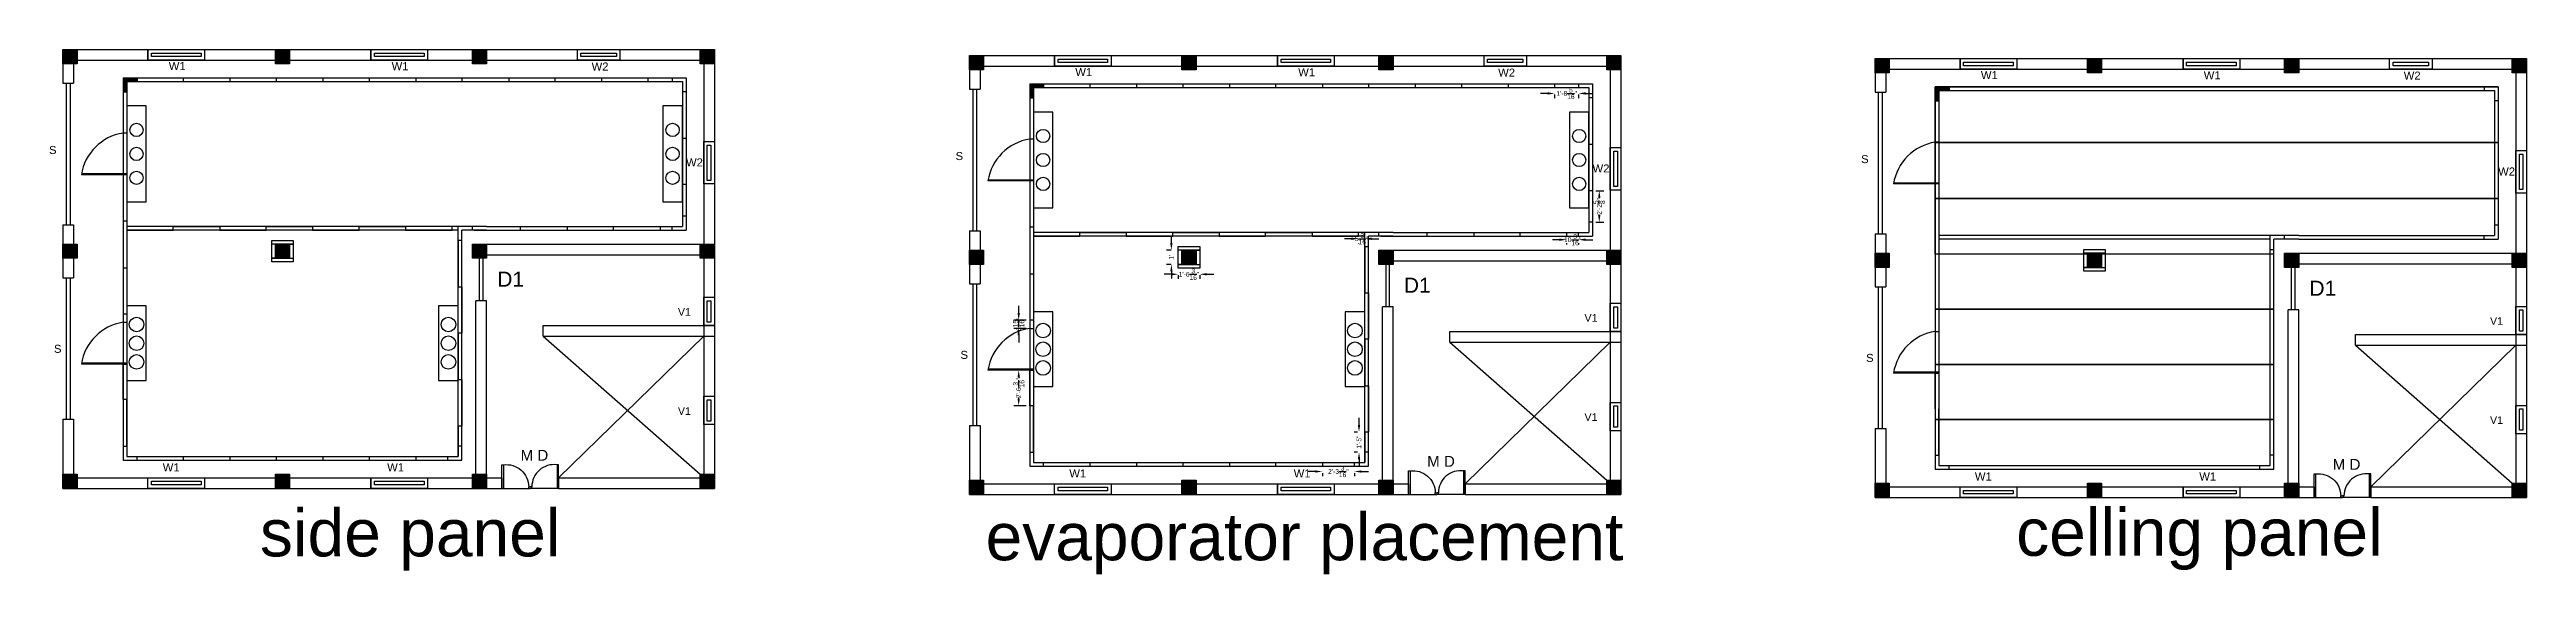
# Model space of a CAD drawing. Header units: millimetres. Extents: x -5757 to 4071, y -90348 to 1709.
# Drawn here: x -968 to 1131, y -1337 to -892 of the extents above; entities that cross this region are included whole.
import ezdxf

# ---------------------------------------------------------------- set-up
doc = ezdxf.new("R2010")
doc.units = ezdxf.units.MM
doc.header["$MEASUREMENT"] = 0
doc.styles.get("Standard").update_dxf_attribs({"font": 'arial.ttf'})
doc.dimstyles.get("Standard").update_dxf_attribs({"dimtxt": 4, "dimasz": 6, "dimexe": 4, "dimexo": 6, "dimgap": 0.09, "dimtad": 0, "dimdec": 4, "dimzin": 0, "dimdsep": 46, "dimlunit": 4, "dimtxsty": 'Standard', "dimcen": 0, "dimclrd": 1, "dimclre": 1, "dimadec": 0, "dimazin": 0, "dimtfac": 1, "dimtdec": 4, "dimtix": 1, "dimtofl": 0, "dimtmove": 2, "dimatfit": 3, "dimfxl": 1, "dimtolj": 1, "dimtzin": 0, "dimarcsym": 1})

msp = doc.modelspace()

# ---------------------------------------------------------------- texts
for s, height, p in [('W1', 6.82668, (-867.02723, -909.48814)), ('W1', 6.82668, (-678.16172, -909.59745)), ('W2', 6.82668, (-508.70201, -909.91382)), ('W1', 6.82668, (-98.79952, -914.63297)), ('W1', 6.82668, (90.06599, -914.74228)), ('W2', 6.82668, (259.5257, -915.05865)), ('W1', 6.82668, (668.58729, -917.21015)), ('W1', 6.82668, (857.4528, -917.31947)), ('W2', 6.82668, (1026.91251, -917.63583)), ('S', 6.82668, (-968.49441, -980.65695)), ('W2', 6.82668, (-428.69635, -991.17667)), ('S', 6.82668, (-200.2667, -985.80177)), ('S', 6.82668, (567.12011, -988.37896)), ('W2', 6.82668, (339.53136, -996.3215)), ('W2', 6.82668, (1106.91817, -998.89869)), ('D1', 12.751706, (-588.63396, -1093.11774)), ('D1', 12.751706, (179.59375, -1098.26257)), ('D1', 12.751706, (946.98055, -1100.83975)), ('V1', 6.456626, (-435.56972, -1117.73493)), ('V1', 6.456626, (332.65798, -1122.87975)), ('V1', 6.456626, (1100.04479, -1125.45694)), ('S', 6.82668, (-964.30152, -1149.21351)), ('S', 6.82668, (-196.07381, -1154.35834)), ('S', 6.82668, (571.313, -1156.93552)), ('V1', 6.456626, (-435.56972, -1201.77224)), ('V1', 6.456626, (332.65798, -1206.91707)), ('V1', 6.456626, (1100.04479, -1209.49426)), ('M D', 9.164999, (-568.8814, -1240.63862)), ('M D', 9.164999, (199.34631, -1245.78345)), ('W1', 6.82668, (-872.11911, -1249.72064)), ('W1', 6.82668, (-681.9508, -1249.72064)), ('W1', 6.82668, (-103.8914, -1254.86547)), ('W1', 6.82668, (86.27691, -1254.86547)), ('W1', 6.82668, (663.4954, -1257.44266)), ('W1', 6.82668, (853.66371, -1257.44266)), ('M D', 9.164999, (966.73311, -1248.36063))]:
    msp.add_text(s, height=height).set_placement(p)
at = {"char_height": 40, "attachment_point": 1}
for s, insert in [('side panel', (-789.76387, -1281.80034)), ('celling panel', (698.51072, -1281.29418)), ('evaporator placement', (-174.82838, -1285.04303))]:
    msp.add_mtext_dynamic_manual_height_columns(s, width=618.4090479, gutter_width=603.26093, heights=[0], dxfattribs=dict(at, insert=insert))

# ---------------------------------------------------------------- blocks, each defined once
blk = doc.blocks.new('door')
for p, q in [((365.5, -158.4), (335.5, -158.4)), ((335.5, -158.4), (335.5, -160.4)), ((335.5, -160.4), (365.5, -160.4)), ((365.5, -158.4), (365.5, -194.4)), ((365.5, -192.4), (363.5, -192.4)), ((363.5, -192.4), (363.5, -194.4))]:
    blk.add_line(p, q)
blk.add_arc((363.6, -164.1), 28.3, 172.5859, 269.786)
blk = doc.blocks.new('*D13')
at = {"color": 1, "lineweight": -2, "transparency": 16777216}
for p, q in [((301.4, -929.3), (295.4, -929.3)), ((307.4, -930.3), (307.4, -933.3)), ((327.7, -930.3), (327.7, -933.3)), ((333.7, -929.3), (339.7, -929.3))]:
    blk.add_line(p, q, dxfattribs=at)
at = {"color": 1, "transparency": 16777216}
for points in [[(301.4, -928.3), (301.4, -930.3), (307.4, -929.3)], [(333.7, -928.3), (333.7, -930.3), (327.7, -929.3)]]:
    blk.add_solid(points, dxfattribs=at)
at = {"layer": 'Defpoints', "color": 0, "transparency": 16777216}
for p in [(307.4, -924.3), (327.7, -924.3), (327.7, -929.3)]:
    blk.add_point(p, dxfattribs=at)
at = {"color": 0, "transparency": 16777216, "insert": (317.6, -929.3), "char_height": 4, "attachment_point": 5}
blk.add_mtext('\\A1;1\'-8{\\H1x;\\S5/16;}"', dxfattribs=at)
blk = doc.blocks.new('*D14')
at = {"color": 1, "lineweight": -2, "transparency": 16777216}
for p, q in [((135.2, -1052.5), (129.2, -1052.5)), ((141.2, -1056.2), (141.2, -1056.5)), ((146.4, -1056.2), (146.4, -1056.5)), ((152.4, -1052.5), (158.4, -1052.5))]:
    blk.add_line(p, q, dxfattribs=at)
at = {"color": 1, "transparency": 16777216}
for points in [[(135.2, -1051.5), (135.2, -1053.5), (141.2, -1052.5)], [(152.4, -1051.5), (152.4, -1053.5), (146.4, -1052.5)]]:
    blk.add_solid(points, dxfattribs=at)
at = {"layer": 'Defpoints', "color": 0, "transparency": 16777216}
for p in [(141.2, -1050.2), (146.4, -1050.2), (146.4, -1052.5)]:
    blk.add_point(p, dxfattribs=at)
at = {"color": 0, "transparency": 16777216, "insert": (143.8, -1052.5), "char_height": 4, "attachment_point": 5}
blk.add_mtext('\\A1;5{\\H1x;\\S3/16;}"', dxfattribs=at)
blk = doc.blocks.new('*D15')
at = {"color": 1, "lineweight": -2, "transparency": 16777216}
for p, q in [((311.5, -1053.3), (305.5, -1053.3)), ((317.5, -1056.2), (317.5, -1057.3)), ((327.7, -1056.2), (327.7, -1057.3)), ((333.7, -1053.3), (339.7, -1053.3))]:
    blk.add_line(p, q, dxfattribs=at)
at = {"color": 1, "transparency": 16777216}
for points in [[(311.5, -1052.3), (311.5, -1054.3), (317.5, -1053.3)], [(333.7, -1052.3), (333.7, -1054.3), (327.7, -1053.3)]]:
    blk.add_solid(points, dxfattribs=at)
at = {"layer": 'Defpoints', "color": 0, "transparency": 16777216}
for p in [(317.5, -1050.2), (327.7, -1050.2), (327.7, -1053.3)]:
    blk.add_point(p, dxfattribs=at)
at = {"color": 0, "transparency": 16777216, "insert": (322.6, -1053.3), "char_height": 4, "attachment_point": 5}
blk.add_mtext('\\A1;10{\\H1x;\\S3/16;}"', dxfattribs=at)
blk = doc.blocks.new('*D16')
at = {"color": 1, "lineweight": -2, "transparency": 16777216}
for p, q in [((104.6, -1249.8), (98.6, -1249.8)), ((110.6, -1251.2), (110.6, -1253.8)), ((137.7, -1251.2), (137.7, -1253.8)), ((143.7, -1249.8), (149.7, -1249.8))]:
    blk.add_line(p, q, dxfattribs=at)
at = {"color": 1, "transparency": 16777216}
for points in [[(104.6, -1248.8), (104.6, -1250.8), (110.6, -1249.8)], [(143.7, -1248.8), (143.7, -1250.8), (137.7, -1249.8)]]:
    blk.add_solid(points, dxfattribs=at)
at = {"layer": 'Defpoints', "color": 0, "transparency": 16777216}
for p in [(110.6, -1245.2), (137.7, -1245.2), (137.7, -1249.8)]:
    blk.add_point(p, dxfattribs=at)
at = {"color": 0, "transparency": 16777216, "insert": (124.1, -1249.8), "char_height": 4, "attachment_point": 5}
blk.add_mtext('\\A1;2\'-3{\\H1x;\\S3/16;}"', dxfattribs=at)
blk = doc.blocks.new('*D17')
at = {"color": 1, "lineweight": -2, "transparency": 16777216}
for p, q in [((140.4, -1216.4), (137.6, -1216.4)), ((141.6, -1210.4), (141.6, -1204.4)), ((140.4, -1233.4), (137.6, -1233.4)), ((141.6, -1239.4), (141.6, -1245.4))]:
    blk.add_line(p, q, dxfattribs=at)
at = {"color": 1, "transparency": 16777216}
for points in [[(140.6, -1210.4), (142.6, -1210.4), (141.6, -1216.4)], [(140.6, -1239.4), (142.6, -1239.4), (141.6, -1233.4)]]:
    blk.add_solid(points, dxfattribs=at)
at = {"layer": 'Defpoints', "color": 0, "transparency": 16777216}
for p in [(141.6, -1216.4), (146.4, -1216.4), (146.4, -1233.4)]:
    blk.add_point(p, dxfattribs=at)
at = {"color": 0, "transparency": 16777216, "insert": (141.6, -1224.9), "char_height": 4, "attachment_point": 5, "rotation": 90}
blk.add_mtext('\\A1;1\'-5"', dxfattribs=at)
blk = doc.blocks.new('*D18')
at = {"color": 1, "lineweight": -2, "transparency": 16777216}
for p, q in [((342.4, -1011.8), (349.2, -1011.8)), ((345.2, -1017.8), (345.2, -1018.2)), ((342.4, -1038.4), (349.2, -1038.4)), ((345.2, -1032.4), (345.2, -1032))]:
    blk.add_line(p, q, dxfattribs=at)
at = {"color": 1, "transparency": 16777216}
for points in [[(344.2, -1017.8), (346.2, -1017.8), (345.2, -1011.8)], [(344.2, -1032.4), (346.2, -1032.4), (345.2, -1038.4)]]:
    blk.add_solid(points, dxfattribs=at)
at = {"layer": 'Defpoints', "color": 0, "transparency": 16777216}
for p in [(336.4, -1011.8), (345.2, -1011.8), (336.4, -1038.4)]:
    blk.add_point(p, dxfattribs=at)
at = {"color": 0, "transparency": 16777216, "insert": (345.2, -1025.1), "char_height": 4, "attachment_point": 5, "rotation": 90}
blk.add_mtext('\\A1;2\'-2{\\H1x;\\S5/8;}"', dxfattribs=at)
blk = doc.blocks.new('*D19')
at = {"color": 1, "lineweight": -2, "transparency": 16777216}
for p, q in [((-146.8, -1115.5), (-146.8, -1109.5)), ((-140.4, -1121.5), (-150.8, -1121.5)), ((-140.4, -1128.5), (-150.8, -1128.5)), ((-146.8, -1134.5), (-146.8, -1140.5))]:
    blk.add_line(p, q, dxfattribs=at)
at = {"color": 1, "transparency": 16777216}
for points in [[(-147.8, -1115.5), (-145.8, -1115.5), (-146.8, -1121.5)], [(-147.8, -1134.5), (-145.8, -1134.5), (-146.8, -1128.5)]]:
    blk.add_solid(points, dxfattribs=at)
at = {"layer": 'Defpoints', "color": 0, "transparency": 16777216}
for p in [(-146.8, -1121.5), (-134.4, -1121.5), (-134.4, -1128.5)]:
    blk.add_point(p, dxfattribs=at)
at = {"color": 0, "transparency": 16777216, "insert": (-146.8, -1125), "char_height": 4, "attachment_point": 5, "rotation": 90}
blk.add_mtext('\\A1;6{\\H1x;\\S15/16;}"', dxfattribs=at)
blk = doc.blocks.new('*D20')
at = {"color": 1, "lineweight": -2, "transparency": 16777216}
for p, q in [((-140.4, -1163.9), (-150.8, -1163.9)), ((-146.8, -1169.9), (-146.8, -1170.7)), ((-140.4, -1194), (-150.8, -1194)), ((-146.8, -1188), (-146.8, -1187.2))]:
    blk.add_line(p, q, dxfattribs=at)
at = {"color": 1, "transparency": 16777216}
for points in [[(-147.8, -1169.9), (-145.8, -1169.9), (-146.8, -1163.9)], [(-147.8, -1188), (-145.8, -1188), (-146.8, -1194)]]:
    blk.add_solid(points, dxfattribs=at)
at = {"layer": 'Defpoints', "color": 0, "transparency": 16777216}
for p in [(-146.8, -1163.9), (-134.4, -1163.9), (-134.4, -1194)]:
    blk.add_point(p, dxfattribs=at)
at = {"color": 0, "transparency": 16777216, "insert": (-146.8, -1179), "char_height": 4, "attachment_point": 5, "rotation": 90}
blk.add_mtext('\\A1;2\'-6{\\H1x;\\S3/16;}"', dxfattribs=at)
blk = doc.blocks.new('*D21')
at = {"color": 1, "lineweight": -2, "transparency": 16777216}
for p, q in [((-17.6, -1062.2), (-21.4, -1062.2)), ((-17.4, -1056.2), (-17.4, -1050.2)), ((-17.6, -1074.2), (-21.4, -1074.2)), ((-17.4, -1080.2), (-17.4, -1086.2))]:
    blk.add_line(p, q, dxfattribs=at)
at = {"color": 1, "transparency": 16777216}
for points in [[(-18.4, -1056.2), (-16.4, -1056.2), (-17.4, -1062.2)], [(-18.4, -1080.2), (-16.4, -1080.2), (-17.4, -1074.2)]]:
    blk.add_solid(points, dxfattribs=at)
at = {"layer": 'Defpoints', "color": 0, "transparency": 16777216}
for p in [(-11.6, -1062.2), (-17.4, -1074.2), (-11.6, -1074.2)]:
    blk.add_point(p, dxfattribs=at)
at = {"color": 0, "transparency": 16777216, "insert": (-17.4, -1068.2), "char_height": 4, "attachment_point": 5, "rotation": 90}
blk.add_mtext("\\A1;1'", dxfattribs=at)
blk = doc.blocks.new('*D22')
at = {"color": 1, "lineweight": -2, "transparency": 16777216}
for p, q in [((-17.6, -1082.6), (-23.6, -1082.6)), ((-11.6, -1083.3), (-11.6, -1086.6)), ((6.6, -1083.3), (6.6, -1086.6)), ((12.6, -1082.6), (18.6, -1082.6))]:
    blk.add_line(p, q, dxfattribs=at)
at = {"color": 1, "transparency": 16777216}
for points in [[(-17.6, -1081.6), (-17.6, -1083.6), (-11.6, -1082.6)], [(12.6, -1081.6), (12.6, -1083.6), (6.6, -1082.6)]]:
    blk.add_solid(points, dxfattribs=at)
at = {"layer": 'Defpoints', "color": 0, "transparency": 16777216}
for p in [(-11.6, -1077.3), (6.6, -1077.3), (6.6, -1082.6)]:
    blk.add_point(p, dxfattribs=at)
at = {"color": 0, "transparency": 16777216, "insert": (-2.5, -1082.6), "char_height": 4, "attachment_point": 5}
blk.add_mtext('\\A1;1\'-6{\\H1x;\\S3/16;}"', dxfattribs=at)

# ---------------------------------------------------------------- dimensions: what is measured, and where the dimension line sits
for base, p1, p2, picture, middle in [((327.72136, -929.33465), (307.41136, -924.32734), (327.72136, -924.32734), '*D13', (317.56636, -929.33465)), ((146.43136, -1052.50766), (141.22136, -1050.22734), (146.43136, -1050.22734), '*D14', (143.82636, -1052.50766)), ((327.72136, -1053.28044), (317.51136, -1050.22734), (327.72136, -1050.22734), '*D15', (322.61636, -1053.28044)), ((6.63136, -1082.58665), (-11.56864, -1077.32734), (6.63136, -1077.32734), '*D22', (-2.46864, -1082.58665)), ((137.72136, -1249.76435), (110.56136, -1245.22734), (137.72136, -1245.22734), '*D16', (124.14136, -1249.76435))]:
    dim = msp.add_linear_dim(base=base, p1=p1, p2=p2, dimstyle='Standard')
    dim.commit()
    dim.dimension.update_dxf_attribs({"geometry": picture, "text_midpoint": middle})
dim = msp.add_aligned_dim(p1=(336.43136, -1038.41734), p2=(336.43136, -1011.77734), distance=-8.78931, dimstyle='Standard')
dim.commit()
dim.dimension.update_dxf_attribs({"geometry": '*D18', "text_midpoint": (345.22067, -1025.09734)})
for base, p1, p2, picture, middle in [((-17.38778, -1074.22734), (-11.56864, -1062.22734), (-11.56864, -1074.22734), '*D21', (-17.38778, -1068.22734)), ((-146.81106, -1121.53734), (-134.36864, -1128.47734), (-134.36864, -1121.53734), '*D19', (-146.81106, -1125.00734)), ((-146.84985, -1163.87734), (-134.36864, -1194.04734), (-134.36864, -1163.87734), '*D20', (-146.84985, -1178.96234)), ((141.6023, -1216.41734), (146.43136, -1233.41734), (146.43136, -1216.41734), '*D17', (141.6023, -1224.91734))]:
    dim = msp.add_linear_dim(base=base, p1=p1, p2=p2, angle=90, dimstyle='Standard')
    dim.commit()
    dim.dimension.update_dxf_attribs({"geometry": picture, "text_midpoint": middle})

# ---------------------------------------------------------------- hatches: boundary and pattern name
h = msp.add_hatch(color=256)
h.dxf.hatch_style = 1
h.paths.add_polyline_path([(-944.69635, -892.08251), (-956.69635, -892.08251), (-956.69635, -904.08251), (-944.69635, -904.08251)])
h = msp.add_hatch(color=256)
h.dxf.hatch_style = 1
h.paths.add_polyline_path([(-764.69635, -892.08251), (-776.69635, -892.08251), (-776.69635, -904.08251), (-764.69635, -904.08251)])
h = msp.add_hatch(color=256)
h.dxf.hatch_style = 1
h.paths.add_polyline_path([(-597.69635, -892.08251), (-609.69635, -892.08251), (-609.69635, -904.08251), (-597.69635, -904.08251)])
h = msp.add_hatch(color=256)
h.dxf.hatch_style = 1
h.paths.add_polyline_path([(-404.69635, -892.08251), (-416.69635, -892.08251), (-416.69635, -904.08251), (-404.69635, -904.08251)])
h = msp.add_hatch(color=256)
h.dxf.hatch_style = 1
h.paths.add_polyline_path([(-176.46864, -897.22734), (-188.46864, -897.22734), (-188.46864, -909.22734), (-176.46864, -909.22734)])
h = msp.add_hatch(color=256)
h.dxf.hatch_style = 1
h.paths.add_polyline_path([(3.53136, -897.22734), (-8.46864, -897.22734), (-8.46864, -909.22734), (3.53136, -909.22734)])
h = msp.add_hatch(color=256)
h.dxf.hatch_style = 1
h.paths.add_polyline_path([(170.53136, -897.22734), (158.53136, -897.22734), (158.53136, -909.22734), (170.53136, -909.22734)])
h = msp.add_hatch(color=256)
h.dxf.hatch_style = 1
h.paths.add_polyline_path([(363.53136, -897.22734), (351.53136, -897.22734), (351.53136, -909.22734), (363.53136, -909.22734)])
h = msp.add_hatch(color=256)
h.dxf.hatch_style = 1
h.paths.add_polyline_path([(590.91817, -899.80453), (578.91817, -899.80453), (578.91817, -911.80453), (590.91817, -911.80453)])
h = msp.add_hatch(color=256)
h.dxf.hatch_style = 1
h.paths.add_polyline_path([(770.91817, -899.80453), (758.91817, -899.80453), (758.91817, -911.80453), (770.91817, -911.80453)])
h = msp.add_hatch(color=256)
h.dxf.hatch_style = 1
h.paths.add_polyline_path([(937.91817, -899.80453), (925.91817, -899.80453), (925.91817, -911.80453), (937.91817, -911.80453)])
h = msp.add_hatch(color=256)
h.dxf.hatch_style = 1
h.paths.add_polyline_path([(1130.91817, -899.80453), (1118.91817, -899.80453), (1118.91817, -911.80453), (1130.91817, -911.80453)])
h = msp.add_hatch()
h.set_pattern_fill('INSUL', color=256)
h.set_pattern_definition([(360, (1848.04097, -2142.1988), (0, 0.375), []), (360, (1848.04097, -2142.0738), (0, 0.375), [0.125, -0.125]), (360, (1848.04097, -2141.9488), (0, 0.375), [0.125, -0.125])])
h.paths.add_polyline_path([(-902.59635, -919.18251), (-893.88635, -919.18251), (-893.88635, -916.08251), (-905.69635, -916.08251), (-905.69635, -927.89251), (-902.59635, -927.89251)])
h = msp.add_hatch()
h.set_pattern_fill('INSUL', color=256)
h.set_pattern_definition([(360, (2616.26868, -2147.34362), (0, 0.375), []), (360, (2616.26868, -2147.21862), (0, 0.375), [0.125, -0.125]), (360, (2616.26868, -2147.09362), (0, 0.375), [0.125, -0.125])])
h.paths.add_polyline_path([(-134.36864, -924.32734), (-125.65864, -924.32734), (-125.65864, -921.22734), (-137.46864, -921.22734), (-137.46864, -933.03734), (-134.36864, -933.03734)])
h = msp.add_hatch()
h.set_pattern_fill('INSUL', color=256)
h.set_pattern_definition([(360, (3383.6555, -2149.9208), (0, 0.375), []), (360, (3383.6555, -2149.7958), (0, 0.375), [0.125, -0.125]), (360, (3383.6555, -2149.6708), (0, 0.375), [0.125, -0.125])])
h.paths.add_polyline_path([(633.01817, -926.90453), (641.72817, -926.90453), (641.72817, -923.80453), (629.91817, -923.80453), (629.91817, -935.61453), (633.01817, -935.61453)])
h = msp.add_hatch(color=256)
h.dxf.hatch_style = 1
h.paths.add_polyline_path([(-944.69635, -1057.08251), (-956.69635, -1057.08251), (-956.69635, -1069.08251), (-944.69635, -1069.08251)])
h = msp.add_hatch(color=256)
h.dxf.hatch_style = 1
h.paths.add_polyline_path([(-764.69635, -1057.08251), (-776.69635, -1057.08251), (-776.69635, -1069.08251), (-764.69635, -1069.08251)])
h = msp.add_hatch(color=256)
h.dxf.hatch_style = 1
h.paths.add_polyline_path([(-597.69635, -1057.08251), (-609.69635, -1057.08251), (-609.69635, -1069.08251), (-597.69635, -1069.08251)])
h = msp.add_hatch(color=256)
h.dxf.hatch_style = 1
h.paths.add_polyline_path([(-404.69635, -1057.08251), (-416.69635, -1057.08251), (-416.69635, -1069.08251), (-404.69635, -1069.08251)])
h = msp.add_hatch(color=256)
h.dxf.hatch_style = 1
h.paths.add_polyline_path([(-176.46864, -1062.22734), (-188.46864, -1062.22734), (-188.46864, -1074.22734), (-176.46864, -1074.22734)])
h = msp.add_hatch(color=256)
h.dxf.hatch_style = 1
h.paths.add_polyline_path([(3.53136, -1062.22734), (-8.46864, -1062.22734), (-8.46864, -1074.22734), (3.53136, -1074.22734)])
h = msp.add_hatch(color=256)
h.dxf.hatch_style = 1
h.paths.add_polyline_path([(170.53136, -1062.22734), (158.53136, -1062.22734), (158.53136, -1074.22734), (170.53136, -1074.22734)])
h = msp.add_hatch(color=256)
h.dxf.hatch_style = 1
h.paths.add_polyline_path([(363.53136, -1062.22734), (351.53136, -1062.22734), (351.53136, -1074.22734), (363.53136, -1074.22734)])
h = msp.add_hatch(color=256)
h.dxf.hatch_style = 1
h.paths.add_polyline_path([(590.91817, -1064.80453), (578.91817, -1064.80453), (578.91817, -1076.80453), (590.91817, -1076.80453)])
h = msp.add_hatch(color=256)
h.dxf.hatch_style = 1
h.paths.add_polyline_path([(770.91817, -1064.80453), (758.91817, -1064.80453), (758.91817, -1076.80453), (770.91817, -1076.80453)])
h = msp.add_hatch(color=256)
h.dxf.hatch_style = 1
h.paths.add_polyline_path([(937.91817, -1064.80453), (925.91817, -1064.80453), (925.91817, -1076.80453), (937.91817, -1076.80453)])
h = msp.add_hatch(color=256)
h.dxf.hatch_style = 1
h.paths.add_polyline_path([(1130.91817, -1064.80453), (1118.91817, -1064.80453), (1118.91817, -1076.80453), (1130.91817, -1076.80453)])
h = msp.add_hatch(color=256)
h.dxf.hatch_style = 1
h.paths.add_polyline_path([(-944.69635, -1252.08251), (-956.69635, -1252.08251), (-956.69635, -1264.08251), (-944.69635, -1264.08251)])
h = msp.add_hatch(color=256)
h.dxf.hatch_style = 1
h.paths.add_polyline_path([(-764.69635, -1252.08251), (-776.69635, -1252.08251), (-776.69635, -1264.08251), (-764.69635, -1264.08251)])
h = msp.add_hatch(color=256)
h.dxf.hatch_style = 1
h.paths.add_polyline_path([(-597.69635, -1252.08251), (-609.69635, -1252.08251), (-609.69635, -1264.08251), (-597.69635, -1264.08251)])
h = msp.add_hatch(color=256)
h.dxf.hatch_style = 1
h.paths.add_polyline_path([(-404.69635, -1252.08251), (-416.69635, -1252.08251), (-416.69635, -1264.08251), (-404.69635, -1264.08251)])
h = msp.add_hatch(color=256)
h.dxf.hatch_style = 1
h.paths.add_polyline_path([(-176.46864, -1257.22734), (-188.46864, -1257.22734), (-188.46864, -1269.22734), (-176.46864, -1269.22734)])
h = msp.add_hatch(color=256)
h.dxf.hatch_style = 1
h.paths.add_polyline_path([(3.53136, -1257.22734), (-8.46864, -1257.22734), (-8.46864, -1269.22734), (3.53136, -1269.22734)])
h = msp.add_hatch(color=256)
h.dxf.hatch_style = 1
h.paths.add_polyline_path([(170.53136, -1257.22734), (158.53136, -1257.22734), (158.53136, -1269.22734), (170.53136, -1269.22734)])
h = msp.add_hatch(color=256)
h.dxf.hatch_style = 1
h.paths.add_polyline_path([(363.53136, -1257.22734), (351.53136, -1257.22734), (351.53136, -1269.22734), (363.53136, -1269.22734)])
h = msp.add_hatch(color=256)
h.dxf.hatch_style = 1
h.paths.add_polyline_path([(590.91817, -1259.80453), (578.91817, -1259.80453), (578.91817, -1271.80453), (590.91817, -1271.80453)])
h = msp.add_hatch(color=256)
h.dxf.hatch_style = 1
h.paths.add_polyline_path([(770.91817, -1259.80453), (758.91817, -1259.80453), (758.91817, -1271.80453), (770.91817, -1271.80453)])
h = msp.add_hatch(color=256)
h.dxf.hatch_style = 1
h.paths.add_polyline_path([(937.91817, -1259.80453), (925.91817, -1259.80453), (925.91817, -1271.80453), (937.91817, -1271.80453)])
h = msp.add_hatch(color=256)
h.dxf.hatch_style = 1
h.paths.add_polyline_path([(1130.91817, -1259.80453), (1118.91817, -1259.80453), (1118.91817, -1271.80453), (1130.91817, -1271.80453)])

# ---------------------------------------------------------------- linework, layer by layer
for p, q in [((-956.69635, -892.08251), (-404.69635, -892.08251)), ((-956.69635, -892.08251), (-956.69635, -920.58251)), ((-956.69635, -901.08251), (-404.69635, -901.08251)), ((-947.69635, -892.08251), (-947.69635, -920.58251)), ((-884.69635, -892.08251), (-884.69635, -901.08251)), ((-836.69635, -892.08251), (-836.69635, -901.08251)), ((-695.69635, -892.08251), (-695.69635, -901.08251)), ((-647.69635, -892.08251), (-647.69635, -901.08251)), ((-413.69635, -892.08251), (-413.69635, -1264.08251)), ((-404.69635, -892.08251), (-404.69635, -1264.08251)), ((-188.46864, -897.22734), (363.53136, -897.22734)), ((-188.46864, -897.22734), (-188.46864, -925.72734)), ((-179.46864, -897.22734), (-179.46864, -925.72734)), ((-116.46864, -897.22734), (-116.46864, -906.22734)), ((-68.46864, -897.22734), (-68.46864, -906.22734)), ((72.53136, -897.22734), (72.53136, -906.22734)), ((120.53136, -897.22734), (120.53136, -906.22734)), ((354.53136, -897.22734), (354.53136, -1269.22734)), ((363.53136, -897.22734), (363.53136, -1269.22734)), ((578.91817, -899.80453), (1130.91817, -899.80453)), ((578.91817, -899.80453), (578.91817, -928.30453)), ((587.91817, -899.80453), (587.91817, -928.30453)), ((650.91817, -899.80453), (650.91817, -908.80453)), ((698.91817, -899.80453), (698.91817, -908.80453)), ((839.91817, -899.80453), (839.91817, -908.80453)), ((887.91817, -899.80453), (887.91817, -908.80453)), ((1121.91817, -899.80453), (1121.91817, -1271.80453)), ((1130.91817, -899.80453), (1130.91817, -1271.80453)), ((-893.88635, -916.08251), (-893.88635, -919.18251)), ((-893.88635, -919.18251), (-854.51635, -919.18251)), ((-854.51635, -919.18251), (-854.51635, -916.08251)), ((-854.51635, -916.08251), (-815.14635, -916.08251)), ((-815.14635, -916.08251), (-815.14635, -919.18251)), ((-815.14635, -919.18251), (-775.77635, -919.18251)), ((-775.77635, -919.18251), (-775.77635, -916.08251)), ((-775.77635, -916.08251), (-736.40635, -916.08251)), ((-736.40635, -916.08251), (-736.40635, -919.18251)), ((-736.40635, -919.18251), (-697.03635, -919.18251)), ((-697.03635, -919.18251), (-697.03635, -916.08251)), ((-697.03635, -916.08251), (-657.66635, -916.08251)), ((-657.66635, -916.08251), (-657.66635, -919.18251)), ((-657.66635, -919.18251), (-618.29635, -919.18251)), ((-618.29635, -919.18251), (-618.29635, -916.08251)), ((-618.29635, -916.08251), (-578.92635, -916.08251)), ((-578.92635, -916.08251), (-578.92635, -919.18251)), ((-578.92635, -919.18251), (-539.55635, -919.18251)), ((-539.55635, -919.18251), (-539.55635, -916.08251)), ((-539.55635, -916.08251), (-500.18635, -916.08251)), ((-500.18635, -916.08251), (-500.18635, -919.18251)), ((-500.18635, -919.18251), (-460.81635, -919.18251)), ((-460.81635, -919.18251), (-460.81635, -916.08251)), ((-440.50635, -916.08251), (-440.50635, -919.18251)), ((-188.46864, -906.22734), (363.53136, -906.22734)), ((-125.65864, -921.22734), (-125.65864, -924.32734)), ((-86.28864, -924.32734), (-86.28864, -921.22734)), ((-86.28864, -921.22734), (-46.91864, -921.22734)), ((-46.91864, -921.22734), (-46.91864, -924.32734)), ((-7.54864, -924.32734), (-7.54864, -921.22734)), ((-7.54864, -921.22734), (31.82136, -921.22734)), ((31.82136, -921.22734), (31.82136, -924.32734)), ((71.19136, -924.32734), (71.19136, -921.22734)), ((71.19136, -921.22734), (110.56136, -921.22734)), ((110.56136, -921.22734), (110.56136, -924.32734)), ((149.93136, -924.32734), (149.93136, -921.22734)), ((149.93136, -921.22734), (189.30136, -921.22734)), ((189.30136, -921.22734), (189.30136, -924.32734)), ((228.67136, -924.32734), (228.67136, -921.22734)), ((228.67136, -921.22734), (268.04136, -921.22734)), ((268.04136, -921.22734), (268.04136, -924.32734)), ((307.41136, -924.32734), (307.41136, -921.22734)), ((327.72136, -921.22734), (327.72136, -924.32734)), ((578.91817, -908.80453), (1130.91817, -908.80453)), ((-905.69635, -927.89251), (-902.59635, -927.89251)), ((-428.69635, -927.89251), (-431.79635, -927.89251)), ((-137.46864, -933.03734), (-134.36864, -933.03734)), ((-125.65864, -924.32734), (-86.28864, -924.32734)), ((-46.91864, -924.32734), (-7.54864, -924.32734)), ((31.82136, -924.32734), (71.19136, -924.32734)), ((110.56136, -924.32734), (149.93136, -924.32734)), ((189.30136, -924.32734), (228.67136, -924.32734)), ((268.04136, -924.32734), (307.41136, -924.32734)), ((339.53136, -933.03734), (336.43136, -933.03734)), ((629.91817, -935.61453), (633.01817, -935.61453)), ((641.72817, -923.80453), (641.72817, -926.90453)), ((1035.42817, -926.90453), (1074.79817, -926.90453)), ((1095.10817, -923.80453), (1095.10817, -926.90453)), ((1106.91817, -935.61453), (1103.81817, -935.61453)), ((-905.69635, -961.18251), (-905.69635, -999.98251)), ((-902.59635, -962.88251), (-905.69635, -962.88251)), ((-137.46864, -966.32734), (-137.46864, -1005.12734)), ((-134.36864, -968.02734), (-137.46864, -968.02734)), ((629.91817, -968.90453), (629.91817, -1007.70453)), ((633.01817, -970.60453), (629.91817, -970.60453)), ((-905.69635, -998.28251), (-941.09635, -998.28251)), ((-940.92882, -997.28251), (-902.59635, -997.28251)), ((-902.59635, -998.28251), (-905.69635, -998.28251)), ((-902.59635, -998.28251), (-902.59635, -1037.65251)), ((-137.46864, -1003.42734), (-172.86864, -1003.42734)), ((-172.70111, -1002.42734), (-134.36864, -1002.42734)), ((-134.36864, -1003.42734), (-137.46864, -1003.42734)), ((-134.36864, -1003.42734), (-134.36864, -1042.79734)), ((629.91817, -1006.00453), (594.51817, -1006.00453)), ((594.6857, -1005.00453), (633.01817, -1005.00453)), ((633.01817, -1006.00453), (629.91817, -1006.00453)), ((633.01817, -1006.00453), (633.01817, -1045.37453)), ((-956.69635, -1040.58251), (-956.69635, -1085.58251)), ((-947.69635, -1040.58251), (-947.69635, -1085.58251)), ((-902.59635, -1037.65251), (-905.69635, -1037.65251)), ((-905.69635, -1037.65251), (-905.69635, -1077.02251)), ((-902.59635, -1041.98251), (-902.59635, -1045.08251)), ((-621.79635, -1045.08251), (-621.79635, -1041.98251)), ((-621.79635, -1105.08251), (-621.79635, -1045.08251)), ((-621.79635, -1236.98251), (-621.79635, -1045.08251)), ((-609.98635, -1041.98251), (-609.98635, -1045.08251)), ((-597.69635, -1041.98251), (-431.79635, -1041.98251)), ((-597.69635, -1045.08251), (-428.69635, -1045.08251)), ((-440.50635, -1045.08251), (-440.50635, -1041.98251)), ((-428.69635, -1033.27251), (-431.79635, -1033.27251)), ((-188.46864, -1045.72734), (-188.46864, -1090.72734)), ((-179.46864, -1045.72734), (-179.46864, -1090.72734)), ((-134.36864, -1042.79734), (-137.46864, -1042.79734)), ((-137.46864, -1042.79734), (-137.46864, -1082.16734)), ((-134.36864, -1047.12734), (-134.36864, -1050.22734)), ((146.43136, -1050.22734), (146.43136, -1047.12734)), ((158.24136, -1047.12734), (158.24136, -1050.22734)), ((170.53136, -1047.12734), (336.43136, -1047.12734)), ((327.72136, -1050.22734), (327.72136, -1047.12734)), ((339.53136, -1038.41734), (336.43136, -1038.41734)), ((578.91817, -1048.30453), (578.91817, -1093.30453)), ((587.91817, -1048.30453), (587.91817, -1093.30453)), ((629.91817, -1045.37453), (629.91817, -1084.74453)), ((1106.91817, -1040.99453), (1103.81817, -1040.99453)), ((-761.59635, -1057.08251), (-779.79635, -1057.08251)), ((-776.69635, -1069.08251), (-779.79635, -1069.08251)), ((-779.79635, -1069.08251), (-761.59635, -1069.08251)), ((-764.69635, -1057.08251), (-761.59635, -1057.08251)), ((-621.79635, -1053.79251), (-618.69635, -1053.79251)), ((-606.69635, -1069.08251), (-606.69635, -1057.08251)), ((-603.69968, -1105.08251), (-603.69968, -1069.08251)), ((-600.69968, -1105.08251), (-600.69968, -1069.08251)), ((-597.69635, -1069.08251), (-597.69635, -1057.08251)), ((-597.69635, -1057.08251), (-404.69635, -1057.08251)), ((-597.69635, -1066.08251), (-404.69635, -1066.08251)), ((6.63136, -1062.22734), (-11.56864, -1062.22734)), ((3.53136, -1062.22734), (6.63136, -1062.22734)), ((146.43136, -1110.22734), (146.43136, -1050.22734)), ((146.43136, -1242.12734), (146.43136, -1050.22734)), ((146.43136, -1058.93734), (149.53136, -1058.93734)), ((161.53136, -1074.22734), (161.53136, -1062.22734)), ((170.53136, -1050.22734), (339.53136, -1050.22734)), ((170.53136, -1074.22734), (170.53136, -1062.22734)), ((170.53136, -1062.22734), (363.53136, -1062.22734)), ((633.01817, -1049.70453), (633.01817, -1052.80453)), ((774.01817, -1064.80453), (755.81817, -1064.80453)), ((770.91817, -1064.80453), (774.01817, -1064.80453)), ((913.81817, -1052.80453), (913.81817, -1049.70453)), ((913.81817, -1112.80453), (913.81817, -1052.80453)), ((913.81817, -1244.70453), (913.81817, -1052.80453)), ((913.81817, -1061.51453), (916.91817, -1061.51453)), ((925.62817, -1049.70453), (925.62817, -1052.80453)), ((928.91817, -1076.80453), (928.91817, -1064.80453)), ((937.91817, -1049.70453), (1103.81817, -1049.70453)), ((937.91817, -1052.80453), (1106.91817, -1052.80453)), ((937.91817, -1076.80453), (937.91817, -1064.80453)), ((937.91817, -1064.80453), (1130.91817, -1064.80453)), ((1095.10817, -1052.80453), (1095.10817, -1049.70453)), ((-905.69635, -1077.02251), (-902.59635, -1077.02251)), ((-902.59635, -1077.02251), (-902.59635, -1116.39251)), ((-137.46864, -1082.16734), (-134.36864, -1082.16734)), ((-134.36864, -1082.16734), (-134.36864, -1121.53734)), ((-8.46864, -1074.22734), (-11.56864, -1074.22734)), ((-11.56864, -1074.22734), (6.63136, -1074.22734)), ((164.52803, -1110.22734), (164.52803, -1074.22734)), ((167.52803, -1110.22734), (167.52803, -1074.22734)), ((170.53136, -1071.22734), (363.53136, -1071.22734)), ((633.01817, -1084.74453), (633.01817, -1124.11453)), ((758.91817, -1076.80453), (755.81817, -1076.80453)), ((755.81817, -1076.80453), (774.01817, -1076.80453)), ((931.91484, -1112.80453), (931.91484, -1076.80453)), ((934.91484, -1112.80453), (934.91484, -1076.80453)), ((937.91817, -1073.80453), (1130.91817, -1073.80453)), ((-621.79635, -1236.98251), (-621.79635, -1105.08251)), ((-618.69635, -1240.08251), (-618.69635, -1105.08251)), ((-606.69635, -1264.08251), (-606.69635, -1105.08251)), ((-597.69635, -1105.08251), (-606.69635, -1105.08251)), ((-597.69635, -1264.08251), (-597.69635, -1105.08251)), ((146.43136, -1242.12734), (146.43136, -1110.22734)), ((149.53136, -1245.22734), (149.53136, -1110.22734)), ((161.53136, -1269.22734), (161.53136, -1110.22734)), ((170.53136, -1110.22734), (161.53136, -1110.22734)), ((170.53136, -1269.22734), (170.53136, -1110.22734)), ((-902.59635, -1116.39251), (-905.69635, -1116.39251)), ((-905.69635, -1123.33251), (-902.59635, -1123.33251)), ((-549.69635, -1135.08251), (-549.69635, -1126.08251)), ((-549.69635, -1126.08251), (-404.69635, -1126.08251)), ((-134.36864, -1121.53734), (-137.46864, -1121.53734)), ((-137.46864, -1128.47734), (-134.36864, -1128.47734)), ((218.53136, -1140.22734), (218.53136, -1131.22734)), ((218.53136, -1131.22734), (363.53136, -1131.22734)), ((629.91817, -1131.05453), (633.01817, -1131.05453)), ((913.81817, -1244.70453), (913.81817, -1112.80453)), ((916.91817, -1247.80453), (916.91817, -1112.80453)), ((928.91817, -1271.80453), (928.91817, -1112.80453)), ((937.91817, -1112.80453), (928.91817, -1112.80453)), ((937.91817, -1271.80453), (937.91817, -1112.80453)), ((-549.69635, -1135.08251), (-404.69635, -1135.08251)), ((-549.69635, -1135.08251), (-416.69635, -1252.08251)), ((-413.69635, -1135.08251), (-536.69635, -1255.08251)), ((218.53136, -1140.22734), (363.53136, -1140.22734)), ((218.53136, -1140.22734), (351.53136, -1257.22734)), ((354.53136, -1140.22734), (231.53136, -1260.22734)), ((985.91817, -1142.80453), (985.91817, -1133.80453)), ((985.91817, -1133.80453), (1130.91817, -1133.80453)), ((985.91817, -1142.80453), (1130.91817, -1142.80453)), ((985.91817, -1142.80453), (1118.91817, -1259.80453)), ((1121.91817, -1142.80453), (998.91817, -1262.80453)), ((-905.69635, -1158.73251), (-941.09635, -1158.73251)), ((-940.92882, -1157.73251), (-902.59635, -1157.73251)), ((-905.69635, -1158.73251), (-902.59635, -1158.73251)), ((-905.69635, -1188.90251), (-905.69635, -1158.73251)), ((-137.46864, -1163.87734), (-172.86864, -1163.87734)), ((-172.70111, -1162.87734), (-134.36864, -1162.87734)), ((-137.46864, -1163.87734), (-134.36864, -1163.87734)), ((-137.46864, -1194.04734), (-137.46864, -1163.87734)), ((629.91817, -1166.45453), (594.51817, -1166.45453)), ((594.6857, -1165.45453), (633.01817, -1165.45453)), ((629.91817, -1166.45453), (633.01817, -1166.45453)), ((629.91817, -1196.62453), (629.91817, -1166.45453)), ((-902.59635, -1188.90251), (-905.69635, -1188.90251)), ((-902.59635, -1228.27251), (-902.59635, -1188.90251)), ((-134.36864, -1194.04734), (-137.46864, -1194.04734)), ((-134.36864, -1233.41734), (-134.36864, -1194.04734)), ((-956.69635, -1205.58251), (-956.69635, -1252.08251)), ((-947.69635, -1205.58251), (-947.69635, -1252.08251)), ((-188.46864, -1210.72734), (-188.46864, -1257.22734)), ((-179.46864, -1210.72734), (-179.46864, -1257.22734)), ((578.91817, -1213.30453), (578.91817, -1259.80453)), ((587.91817, -1213.30453), (587.91817, -1259.80453)), ((633.01817, -1235.99453), (633.01817, -1196.62453)), ((-905.69635, -1228.27251), (-902.59635, -1228.27251)), ((-893.88635, -1240.08251), (-893.88635, -1236.98251)), ((-630.50635, -1240.08251), (-630.50635, -1236.98251)), ((-618.69635, -1228.27251), (-621.79635, -1228.27251)), ((-137.46864, -1233.41734), (-134.36864, -1233.41734)), ((149.53136, -1233.41734), (146.43136, -1233.41734)), ((629.91817, -1235.99453), (633.01817, -1235.99453)), ((916.91817, -1235.99453), (913.81817, -1235.99453)), ((-956.69635, -1252.08251), (-956.69635, -1264.08251)), ((-956.69635, -1255.08251), (-584.69635, -1255.08251)), ((-947.69635, -1252.08251), (-947.69635, -1264.08251)), ((-695.69635, -1255.08251), (-695.69635, -1264.08251)), ((-647.69635, -1255.08251), (-647.69635, -1264.08251)), ((-584.69635, -1255.08251), (-584.69635, -1264.08251)), ((-536.69635, -1255.08251), (-404.69635, -1255.08251)), ((-536.69635, -1255.08251), (-536.69635, -1264.08251)), ((-188.46864, -1257.22734), (-188.46864, -1269.22734)), ((-179.46864, -1257.22734), (-179.46864, -1269.22734)), ((-125.65864, -1245.22734), (-125.65864, -1242.12734)), ((137.72136, -1245.22734), (137.72136, -1242.12734)), ((641.72817, -1247.80453), (641.72817, -1244.70453)), ((905.10817, -1247.80453), (905.10817, -1244.70453)), ((-956.69635, -1264.08251), (-584.69635, -1264.08251)), ((-536.69635, -1264.08251), (-404.69635, -1264.08251)), ((-188.46864, -1260.22734), (183.53136, -1260.22734)), ((-188.46864, -1269.22734), (183.53136, -1269.22734)), ((72.53136, -1260.22734), (72.53136, -1269.22734)), ((120.53136, -1260.22734), (120.53136, -1269.22734)), ((183.53136, -1260.22734), (183.53136, -1269.22734)), ((231.53136, -1260.22734), (363.53136, -1260.22734)), ((231.53136, -1260.22734), (231.53136, -1269.22734)), ((231.53136, -1269.22734), (363.53136, -1269.22734)), ((578.91817, -1259.80453), (578.91817, -1271.80453)), ((578.91817, -1262.80453), (950.91817, -1262.80453)), ((578.91817, -1271.80453), (950.91817, -1271.80453)), ((587.91817, -1259.80453), (587.91817, -1271.80453)), ((839.91817, -1262.80453), (839.91817, -1271.80453)), ((887.91817, -1262.80453), (887.91817, -1271.80453)), ((950.91817, -1262.80453), (950.91817, -1271.80453)), ((998.91817, -1262.80453), (1130.91817, -1262.80453)), ((998.91817, -1262.80453), (998.91817, -1271.80453)), ((998.91817, -1271.80453), (1130.91817, -1271.80453))]:
    msp.add_line(p, q)
at = {"color": 3}
for p, q in [((-956.69635, -920.58251), (-947.69635, -920.58251)), ((-188.46864, -925.72734), (-179.46864, -925.72734)), ((578.91817, -928.30453), (587.91817, -928.30453)), ((-956.69635, -1040.58251), (-947.69635, -1040.58251)), ((-188.46864, -1045.72734), (-179.46864, -1045.72734)), ((578.91817, -1048.30453), (587.91817, -1048.30453)), ((-956.69635, -1085.58251), (-947.69635, -1085.58251)), ((-188.46864, -1090.72734), (-179.46864, -1090.72734)), ((578.91817, -1093.30453), (587.91817, -1093.30453)), ((-956.69635, -1205.58251), (-947.69635, -1205.58251)), ((-188.46864, -1210.72734), (-179.46864, -1210.72734)), ((578.91817, -1213.30453), (587.91817, -1213.30453))]:
    msp.add_line(p, q, dxfattribs=at)
for points in [[(-956.69635, -892.08251), (-944.69635, -892.08251), (-944.69635, -904.08251), (-956.69635, -904.08251)], [(-776.69635, -892.08251), (-764.69635, -892.08251), (-764.69635, -904.08251), (-776.69635, -904.08251)], [(-609.69635, -892.08251), (-597.69635, -892.08251), (-597.69635, -904.08251), (-609.69635, -904.08251)], [(-416.69635, -892.08251), (-404.69635, -892.08251), (-404.69635, -904.08251), (-416.69635, -904.08251)], [(-188.46864, -897.22734), (-176.46864, -897.22734), (-176.46864, -909.22734), (-188.46864, -909.22734)], [(-8.46864, -897.22734), (3.53136, -897.22734), (3.53136, -909.22734), (-8.46864, -909.22734)], [(158.53136, -897.22734), (170.53136, -897.22734), (170.53136, -909.22734), (158.53136, -909.22734)], [(351.53136, -897.22734), (363.53136, -897.22734), (363.53136, -909.22734), (351.53136, -909.22734)], [(578.91817, -899.80453), (590.91817, -899.80453), (590.91817, -911.80453), (578.91817, -911.80453)], [(758.91817, -899.80453), (770.91817, -899.80453), (770.91817, -911.80453), (758.91817, -911.80453)], [(925.91817, -899.80453), (937.91817, -899.80453), (937.91817, -911.80453), (925.91817, -911.80453)], [(1118.91817, -899.80453), (1130.91817, -899.80453), (1130.91817, -911.80453), (1118.91817, -911.80453)], [(-902.59635, -1021.22751), (-886.06135, -1021.22751), (-886.06135, -939.93751), (-902.59635, -939.93751)], [(-448.33135, -1021.22751), (-431.79635, -1021.22751), (-431.79635, -939.93751), (-448.33135, -939.93751)], [(1106.91817, -971.04453), (629.91817, -971.04453), (629.91817, -923.80453), (1106.91817, -923.80453)], [(-134.36864, -1026.37234), (-117.83364, -1026.37234), (-117.83364, -945.08234), (-134.36864, -945.08234)], [(319.89636, -1026.37234), (336.43136, -1026.37234), (336.43136, -945.08234), (319.89636, -945.08234)], [(1106.9143, -1018.28453), (629.9143, -1018.28453), (629.9143, -971.04453), (1106.9143, -971.04453)], [(-956.69635, -1057.08251), (-944.69635, -1057.08251), (-944.69635, -1069.08251), (-956.69635, -1069.08251)], [(-779.79635, -1053.98251), (-761.59635, -1053.98251), (-761.59635, -1072.18251), (-779.79635, -1072.18251)], [(-776.69635, -1057.08251), (-764.69635, -1057.08251), (-764.69635, -1069.08251), (-776.69635, -1069.08251)], [(-609.69635, -1057.08251), (-597.69635, -1057.08251), (-597.69635, -1069.08251), (-609.69635, -1069.08251)], [(-416.69635, -1057.08251), (-404.69635, -1057.08251), (-404.69635, -1069.08251), (-416.69635, -1069.08251)], [(-188.46864, -1062.22734), (-176.46864, -1062.22734), (-176.46864, -1074.22734), (-188.46864, -1074.22734)], [(-11.56864, -1059.12734), (6.63136, -1059.12734), (6.63136, -1077.32734), (-11.56864, -1077.32734)], [(-8.46864, -1062.22734), (3.53136, -1062.22734), (3.53136, -1074.22734), (-8.46864, -1074.22734)], [(158.53136, -1062.22734), (170.53136, -1062.22734), (170.53136, -1074.22734), (158.53136, -1074.22734)], [(351.53136, -1062.22734), (363.53136, -1062.22734), (363.53136, -1074.22734), (351.53136, -1074.22734)], [(578.91817, -1064.80453), (590.91817, -1064.80453), (590.91817, -1076.80453), (578.91817, -1076.80453)], [(629.91817, -1112.29953), (916.91817, -1112.29953), (916.91817, -1065.52453), (629.91817, -1065.52453)], [(755.81817, -1061.70453), (774.01817, -1061.70453), (774.01817, -1079.90453), (755.81817, -1079.90453)], [(758.91817, -1064.80453), (770.91817, -1064.80453), (770.91817, -1076.80453), (758.91817, -1076.80453)], [(925.91817, -1064.80453), (937.91817, -1064.80453), (937.91817, -1076.80453), (925.91817, -1076.80453)], [(1118.91817, -1064.80453), (1130.91817, -1064.80453), (1130.91817, -1076.80453), (1118.91817, -1076.80453)], [(-902.59635, -1172.72251), (-886.06635, -1172.72251), (-886.06635, -1109.34251), (-902.59635, -1109.34251)], [(-638.32635, -1172.72251), (-621.79635, -1172.72251), (-621.79635, -1109.34251), (-638.32635, -1109.34251)], [(629.91817, -1159.07453), (916.91817, -1159.07453), (916.91817, -1112.29953), (629.91817, -1112.29953)], [(-134.36864, -1177.86734), (-117.83864, -1177.86734), (-117.83864, -1114.48734), (-134.36864, -1114.48734)], [(129.90136, -1177.86734), (146.43136, -1177.86734), (146.43136, -1114.48734), (129.90136, -1114.48734)], [(629.91817, -1205.84953), (916.91817, -1205.84953), (916.91817, -1159.07453), (629.91817, -1159.07453)], [(-956.69635, -1252.08251), (-944.69635, -1252.08251), (-944.69635, -1264.08251), (-956.69635, -1264.08251)], [(-776.69635, -1252.08251), (-764.69635, -1252.08251), (-764.69635, -1264.08251), (-776.69635, -1264.08251)], [(-609.69635, -1252.08251), (-597.69635, -1252.08251), (-597.69635, -1264.08251), (-609.69635, -1264.08251)], [(-416.69635, -1252.08251), (-404.69635, -1252.08251), (-404.69635, -1264.08251), (-416.69635, -1264.08251)], [(-188.46864, -1257.22734), (-176.46864, -1257.22734), (-176.46864, -1269.22734), (-188.46864, -1269.22734)], [(-8.46864, -1257.22734), (3.53136, -1257.22734), (3.53136, -1269.22734), (-8.46864, -1269.22734)], [(158.53136, -1257.22734), (170.53136, -1257.22734), (170.53136, -1269.22734), (158.53136, -1269.22734)], [(351.53136, -1257.22734), (363.53136, -1257.22734), (363.53136, -1269.22734), (351.53136, -1269.22734)], [(578.91817, -1259.80453), (590.91817, -1259.80453), (590.91817, -1271.80453), (578.91817, -1271.80453)], [(758.91817, -1259.80453), (770.91817, -1259.80453), (770.91817, -1271.80453), (758.91817, -1271.80453)], [(925.91817, -1259.80453), (937.91817, -1259.80453), (937.91817, -1271.80453), (925.91817, -1271.80453)], [(1118.91817, -1259.80453), (1130.91817, -1259.80453), (1130.91817, -1271.80453), (1118.91817, -1271.80453)]]:
    msp.add_lwpolyline(points, close=True)
at = {"color": 2}
for points in [[(-884.69635, -892.08251), (-836.69635, -892.08251), (-836.69635, -901.08251), (-884.69635, -901.08251)], [(-881.69635, -895.08251), (-839.69635, -895.08251), (-839.69635, -898.08251), (-881.69635, -898.08251)], [(-695.69635, -892.08251), (-647.69635, -892.08251), (-647.69635, -901.08251), (-695.69635, -901.08251)], [(-692.69635, -895.08251), (-650.69635, -895.08251), (-650.69635, -898.08251), (-692.69635, -898.08251)], [(-520.69635, -892.08251), (-484.69635, -892.08251), (-484.69635, -901.08251), (-520.69635, -901.08251)], [(-517.69635, -895.08251), (-487.69635, -895.08251), (-487.69635, -898.08251), (-517.69635, -898.08251)], [(-116.46864, -897.22734), (-68.46864, -897.22734), (-68.46864, -906.22734), (-116.46864, -906.22734)], [(-113.46864, -900.22734), (-71.46864, -900.22734), (-71.46864, -903.22734), (-113.46864, -903.22734)], [(72.53136, -897.22734), (120.53136, -897.22734), (120.53136, -906.22734), (72.53136, -906.22734)], [(75.53136, -900.22734), (117.53136, -900.22734), (117.53136, -903.22734), (75.53136, -903.22734)], [(247.53136, -897.22734), (283.53136, -897.22734), (283.53136, -906.22734), (247.53136, -906.22734)], [(250.53136, -900.22734), (280.53136, -900.22734), (280.53136, -903.22734), (250.53136, -903.22734)], [(650.91817, -899.80453), (698.91817, -899.80453), (698.91817, -908.80453), (650.91817, -908.80453)], [(839.91817, -899.80453), (887.91817, -899.80453), (887.91817, -908.80453), (839.91817, -908.80453)], [(1014.91817, -899.80453), (1050.91817, -899.80453), (1050.91817, -908.80453), (1014.91817, -908.80453)], [(653.91817, -902.80453), (695.91817, -902.80453), (695.91817, -905.80453), (653.91817, -905.80453)], [(842.91817, -902.80453), (884.91817, -902.80453), (884.91817, -905.80453), (842.91817, -905.80453)], [(1017.91817, -902.80453), (1047.91817, -902.80453), (1047.91817, -905.80453), (1017.91817, -905.80453)], [(-413.69635, -970.08251), (-404.69635, -970.08251), (-404.69635, -1006.08251), (-413.69635, -1006.08251)], [(-410.69635, -973.08251), (-407.69635, -973.08251), (-407.69635, -1003.08251), (-410.69635, -1003.08251)], [(354.53136, -975.22734), (363.53136, -975.22734), (363.53136, -1011.22734), (354.53136, -1011.22734)], [(357.53136, -978.22734), (360.53136, -978.22734), (360.53136, -1008.22734), (357.53136, -1008.22734)], [(1121.91817, -977.80453), (1130.91817, -977.80453), (1130.91817, -1013.80453), (1121.91817, -1013.80453)], [(1124.91817, -980.80453), (1127.91817, -980.80453), (1127.91817, -1010.80453), (1124.91817, -1010.80453)], [(-413.69635, -1102.08251), (-404.69635, -1102.08251), (-404.69635, -1126.08251), (-413.69635, -1126.08251)], [(-410.69635, -1105.08251), (-407.69635, -1105.08251), (-407.69635, -1123.08251), (-410.69635, -1123.08251)], [(354.53136, -1107.22734), (363.53136, -1107.22734), (363.53136, -1131.22734), (354.53136, -1131.22734)], [(357.53136, -1110.22734), (360.53136, -1110.22734), (360.53136, -1128.22734), (357.53136, -1128.22734)], [(1121.91817, -1109.80453), (1130.91817, -1109.80453), (1130.91817, -1133.80453), (1121.91817, -1133.80453)], [(1124.91817, -1112.80453), (1127.91817, -1112.80453), (1127.91817, -1130.80453), (1124.91817, -1130.80453)], [(-413.69635, -1186.08251), (-404.69635, -1186.08251), (-404.69635, -1210.08251), (-413.69635, -1210.08251)], [(-410.69635, -1189.08251), (-407.69635, -1189.08251), (-407.69635, -1207.08251), (-410.69635, -1207.08251)], [(354.53136, -1191.22734), (363.53136, -1191.22734), (363.53136, -1215.22734), (354.53136, -1215.22734)], [(357.53136, -1194.22734), (360.53136, -1194.22734), (360.53136, -1212.22734), (357.53136, -1212.22734)], [(1121.91817, -1193.80453), (1130.91817, -1193.80453), (1130.91817, -1217.80453), (1121.91817, -1217.80453)], [(1124.91817, -1196.80453), (1127.91817, -1196.80453), (1127.91817, -1214.80453), (1124.91817, -1214.80453)], [(-884.69635, -1255.08251), (-836.69635, -1255.08251), (-836.69635, -1264.08251), (-884.69635, -1264.08251)], [(-881.69635, -1258.08251), (-839.69635, -1258.08251), (-839.69635, -1261.08251), (-881.69635, -1261.08251)], [(-695.69635, -1255.08251), (-647.69635, -1255.08251), (-647.69635, -1264.08251), (-695.69635, -1264.08251)], [(-692.69635, -1258.08251), (-650.69635, -1258.08251), (-650.69635, -1261.08251), (-692.69635, -1261.08251)], [(-116.46864, -1260.22734), (-68.46864, -1260.22734), (-68.46864, -1269.22734), (-116.46864, -1269.22734)], [(-113.46864, -1263.22734), (-71.46864, -1263.22734), (-71.46864, -1266.22734), (-113.46864, -1266.22734)], [(72.53136, -1260.22734), (120.53136, -1260.22734), (120.53136, -1269.22734), (72.53136, -1269.22734)], [(75.53136, -1263.22734), (117.53136, -1263.22734), (117.53136, -1266.22734), (75.53136, -1266.22734)], [(650.91817, -1262.80453), (698.91817, -1262.80453), (698.91817, -1271.80453), (650.91817, -1271.80453)], [(653.91817, -1265.80453), (695.91817, -1265.80453), (695.91817, -1268.80453), (653.91817, -1268.80453)], [(839.91817, -1262.80453), (887.91817, -1262.80453), (887.91817, -1271.80453), (839.91817, -1271.80453)], [(842.91817, -1265.80453), (884.91817, -1265.80453), (884.91817, -1268.80453), (842.91817, -1268.80453)]]:
    msp.add_lwpolyline(points, close=True, dxfattribs=at)
at = {"color": 3}
for points in [[(-953.69635, -1040.58251), (-953.69635, -920.58251)], [(-950.69635, -920.58251), (-950.69635, -1040.58251)], [(-185.46864, -1045.72734), (-185.46864, -925.72734)], [(-182.46864, -925.72734), (-182.46864, -1045.72734)], [(581.91817, -1048.30453), (581.91817, -928.30453)], [(584.91817, -928.30453), (584.91817, -1048.30453)], [(-953.69635, -1205.58251), (-953.69635, -1085.58251)], [(-950.69635, -1085.58251), (-950.69635, -1205.58251)], [(-185.46864, -1210.72734), (-185.46864, -1090.72734)], [(-182.46864, -1090.72734), (-182.46864, -1210.72734)], [(581.91817, -1213.30453), (581.91817, -1093.30453)], [(584.91817, -1093.30453), (584.91817, -1213.30453)]]:
    msp.add_lwpolyline(points, dxfattribs=at)
for points in [[(-905.69635, -916.08251), (-905.69635, -1240.08251)], [(-905.69635, -916.08251), (-428.69635, -916.08251)], [(-902.59635, -919.18251), (-902.59635, -1041.98251)], [(-902.59635, -919.18251), (-431.79635, -919.18251)], [(-431.79635, -919.18251), (-431.79635, -1041.98251)], [(-428.69635, -916.08251), (-428.69635, -1045.08251)], [(-137.46864, -921.22734), (-137.46864, -1245.22734)], [(-137.46864, -921.22734), (339.53136, -921.22734)], [(339.53136, -921.22734), (339.53136, -1050.22734)], [(-905.69635, -927.89251), (-905.69635, -967.26251)], [(-431.79635, -927.89251), (-431.79635, -967.26251), (-428.69635, -967.26251), (-428.69635, -1006.63251), (-431.79635, -1006.63251), (-431.79635, -1041.98251)], [(-137.46864, -933.03734), (-137.46864, -972.40734)], [(-134.36864, -924.32734), (-134.36864, -1047.12734)], [(-134.36864, -924.32734), (336.43136, -924.32734)], [(336.43136, -924.32734), (336.43136, -1047.12734)], [(336.43136, -933.03734), (336.43136, -972.40734), (339.53136, -972.40734), (339.53136, -1011.77734), (336.43136, -1011.77734), (336.43136, -1047.12734)], [(629.91817, -923.80453), (629.9143, -971.04453), (1106.91817, -971.04453)], [(629.91817, -923.80453), (629.91817, -1247.80453)], [(1106.91817, -923.80453), (629.91817, -923.80453)], [(629.91817, -935.61453), (629.91817, -974.98453)], [(633.01817, -926.90453), (633.01817, -1049.70453)], [(633.01817, -926.90453), (1103.81817, -926.90453)], [(1103.81817, -926.90453), (1103.81817, -1049.70453)], [(1106.91817, -923.80453), (1106.91817, -1052.80453)], [(916.91817, -1065.52453), (629.9143, -1065.52453), (629.9143, -1018.28453), (1106.9143, -1018.28453), (1106.9143, -1052.80453)], [(-621.79635, -1041.98251), (-902.59635, -1041.98251)], [(-902.59635, -1045.08251), (-863.22635, -1045.08251), (-863.22635, -1041.98251), (-823.85635, -1041.98251), (-823.85635, -1045.08251), (-784.48635, -1045.08251), (-784.48635, -1041.98251), (-745.11635, -1041.98251), (-745.11635, -1045.08251), (-705.74635, -1045.08251), (-705.74635, -1041.98251), (-666.37635, -1041.98251), (-666.37635, -1045.08251), (-627.00635, -1045.08251), (-627.00635, -1041.98251)], [(-902.59635, -1045.08251), (-902.59635, -1236.98251)], [(-621.79635, -1045.08251), (-902.59635, -1045.08251)], [(-618.69635, -1041.98251), (-621.79635, -1041.98251)], [(-597.69635, -1041.98251), (-618.69635, -1041.98251)], [(-618.69635, -1105.08251), (-618.69635, -1045.08251)], [(-597.69635, -1045.08251), (-618.69635, -1045.08251)], [(-608.19635, -1045.08251), (-568.82635, -1045.08251), (-568.82635, -1041.98251), (-529.45635, -1041.98251), (-529.45635, -1045.08251), (-490.08635, -1045.08251), (-490.08635, -1041.98251), (-450.71635, -1041.98251), (-450.71635, -1045.08251), (-428.69635, -1045.08251)], [(146.43136, -1047.12734), (-134.36864, -1047.12734)], [(-134.36864, -1050.22734), (-94.99864, -1050.22734), (-94.99864, -1047.12734), (-55.62864, -1047.12734), (-55.62864, -1050.22734), (-16.25864, -1050.22734), (-16.25864, -1047.12734), (23.11136, -1047.12734), (23.11136, -1050.22734), (62.48136, -1050.22734), (62.48136, -1047.12734), (101.85136, -1047.12734), (101.85136, -1050.22734), (141.22136, -1050.22734), (141.22136, -1047.12734)], [(149.53136, -1047.12734), (146.43136, -1047.12734)], [(170.53136, -1047.12734), (149.53136, -1047.12734)], [(160.03136, -1050.22734), (199.40136, -1050.22734), (199.40136, -1047.12734), (238.77136, -1047.12734), (238.77136, -1050.22734), (278.14136, -1050.22734), (278.14136, -1047.12734), (317.51136, -1047.12734), (317.51136, -1050.22734), (339.53136, -1050.22734)], [(-621.79635, -1053.79251), (-621.79635, -1093.16251), (-618.69635, -1093.16251), (-618.69635, -1132.53251), (-621.79635, -1132.53251), (-621.79635, -1171.90251), (-618.69635, -1171.90251), (-618.69635, -1211.27251), (-621.79635, -1211.27251), (-621.79635, -1236.98251)], [(-134.36864, -1050.22734), (-134.36864, -1242.12734)], [(146.43136, -1050.22734), (-134.36864, -1050.22734)], [(146.43136, -1058.93734), (146.43136, -1098.30734), (149.53136, -1098.30734), (149.53136, -1137.67734), (146.43136, -1137.67734), (146.43136, -1177.04734), (149.53136, -1177.04734), (149.53136, -1216.41734), (146.43136, -1216.41734), (146.43136, -1242.12734)], [(149.53136, -1110.22734), (149.53136, -1050.22734)], [(170.53136, -1050.22734), (149.53136, -1050.22734)], [(629.91817, -1065.05953), (629.91817, -1112.29953), (916.91817, -1112.29953)], [(913.81817, -1049.70453), (633.01817, -1049.70453)], [(633.01817, -1052.80453), (633.01817, -1244.70453)], [(913.81817, -1052.80453), (633.01817, -1052.80453)], [(916.91817, -1049.70453), (913.81817, -1049.70453)], [(937.91817, -1049.70453), (916.91817, -1049.70453)], [(916.91817, -1112.80453), (916.91817, -1052.80453)], [(937.91817, -1052.80453), (916.91817, -1052.80453)], [(937.91817, -1065.52453), (925.91817, -1065.52453)], [(916.91817, -1247.80453), (916.91817, -1205.84953), (629.91817, -1205.84953), (629.91817, -1247.80453)], [(-902.59635, -1236.98251), (-621.79635, -1236.98251)], [(-893.88635, -1240.08251), (-854.51635, -1240.08251), (-854.51635, -1236.98251), (-815.14635, -1236.98251), (-815.14635, -1240.08251), (-775.77635, -1240.08251), (-775.77635, -1236.98251), (-736.40635, -1236.98251), (-736.40635, -1240.08251), (-697.03635, -1240.08251), (-697.03635, -1236.98251), (-657.66635, -1236.98251), (-657.66635, -1240.08251), (-618.69635, -1240.08251)], [(-905.69635, -1240.08251), (-618.69635, -1240.08251)], [(-137.46864, -1245.22734), (149.53136, -1245.22734)], [(-134.36864, -1242.12734), (146.43136, -1242.12734)], [(-125.65864, -1245.22734), (-86.28864, -1245.22734), (-86.28864, -1242.12734), (-46.91864, -1242.12734), (-46.91864, -1245.22734), (-7.54864, -1245.22734), (-7.54864, -1242.12734), (31.82136, -1242.12734), (31.82136, -1245.22734), (71.19136, -1245.22734), (71.19136, -1242.12734), (110.56136, -1242.12734), (110.56136, -1245.22734), (149.53136, -1245.22734)], [(629.91817, -1247.80453), (916.91817, -1247.80453)], [(633.01817, -1244.70453), (913.81817, -1244.70453)]]:
    msp.add_lwpolyline(points)
for centre, radius in [((-894.32885, -960.26001), 5.61682), ((-440.06385, -960.26001), 5.61682), ((-126.10114, -965.40484), 5.61682), ((328.16386, -965.40484), 5.61682), ((-894.32885, -980.58251), 5.61682), ((-440.06385, -980.58251), 5.61682), ((-126.10114, -985.72734), 5.61682), ((328.16386, -985.72734), 5.61682), ((-894.32885, -1000.90501), 5.61682), ((-440.06385, -1000.90501), 5.61682), ((-126.10114, -1006.04984), 5.61682), ((328.16386, -1006.04984), 5.61682), ((-894.33135, -1125.18751), 6.1855), ((-630.06135, -1125.18751), 6.1855), ((-126.10364, -1130.33234), 6.1855), ((138.16636, -1130.33234), 6.1855), ((-894.33135, -1141.03251), 6.1855), ((-894.33135, -1156.87751), 6.1855), ((-630.06135, -1141.03251), 6.1855), ((-630.06135, -1156.87751), 6.1855), ((-126.10364, -1146.17734), 6.1855), ((138.16636, -1146.17734), 6.1855), ((-126.10364, -1162.02234), 6.1855), ((138.16636, -1162.02234), 6.1855)]:
    msp.add_circle(centre, radius)
for centre in [(-899.18963, -1004.78923), (-130.96193, -1009.93406), (636.42488, -1012.51124), (-899.18963, -1165.23923), (-130.96193, -1170.38406), (636.42488, -1172.96124)]:
    msp.add_arc(centre, 42.40884, 98.82565181, 171.17434819)

# ---------------------------------------------------------------- block references
at = {"color": 6, "yscale": 0.6666666666666666, "zscale": 0.6666666666666666}
for p, xscale, rotation in [((-690.3076, -1020.42622), -0.6666666666666666, 90), ((-431.0851, -1020.42622), 0.6666666666666666, 270), ((77.92011, -1025.57105), -0.6666666666666666, 90), ((337.14261, -1025.57105), 0.6666666666666666, 270), ((845.30691, -1028.14824), -0.6666666666666666, 90), ((1104.52942, -1028.14824), 0.6666666666666666, 270)]:
    msp.add_blockref('door', p, dxfattribs=dict(at, xscale=xscale, rotation=rotation))

msp.set_redraw_order([(e.dxf.handle, doc.entitydb.next_handle()) for e in msp.query("TEXT MTEXT ATTDEF DIMENSION ARC_DIMENSION")])  # texts and dimensions are drawn at this point

doc.saveas('drawing.dxf')
